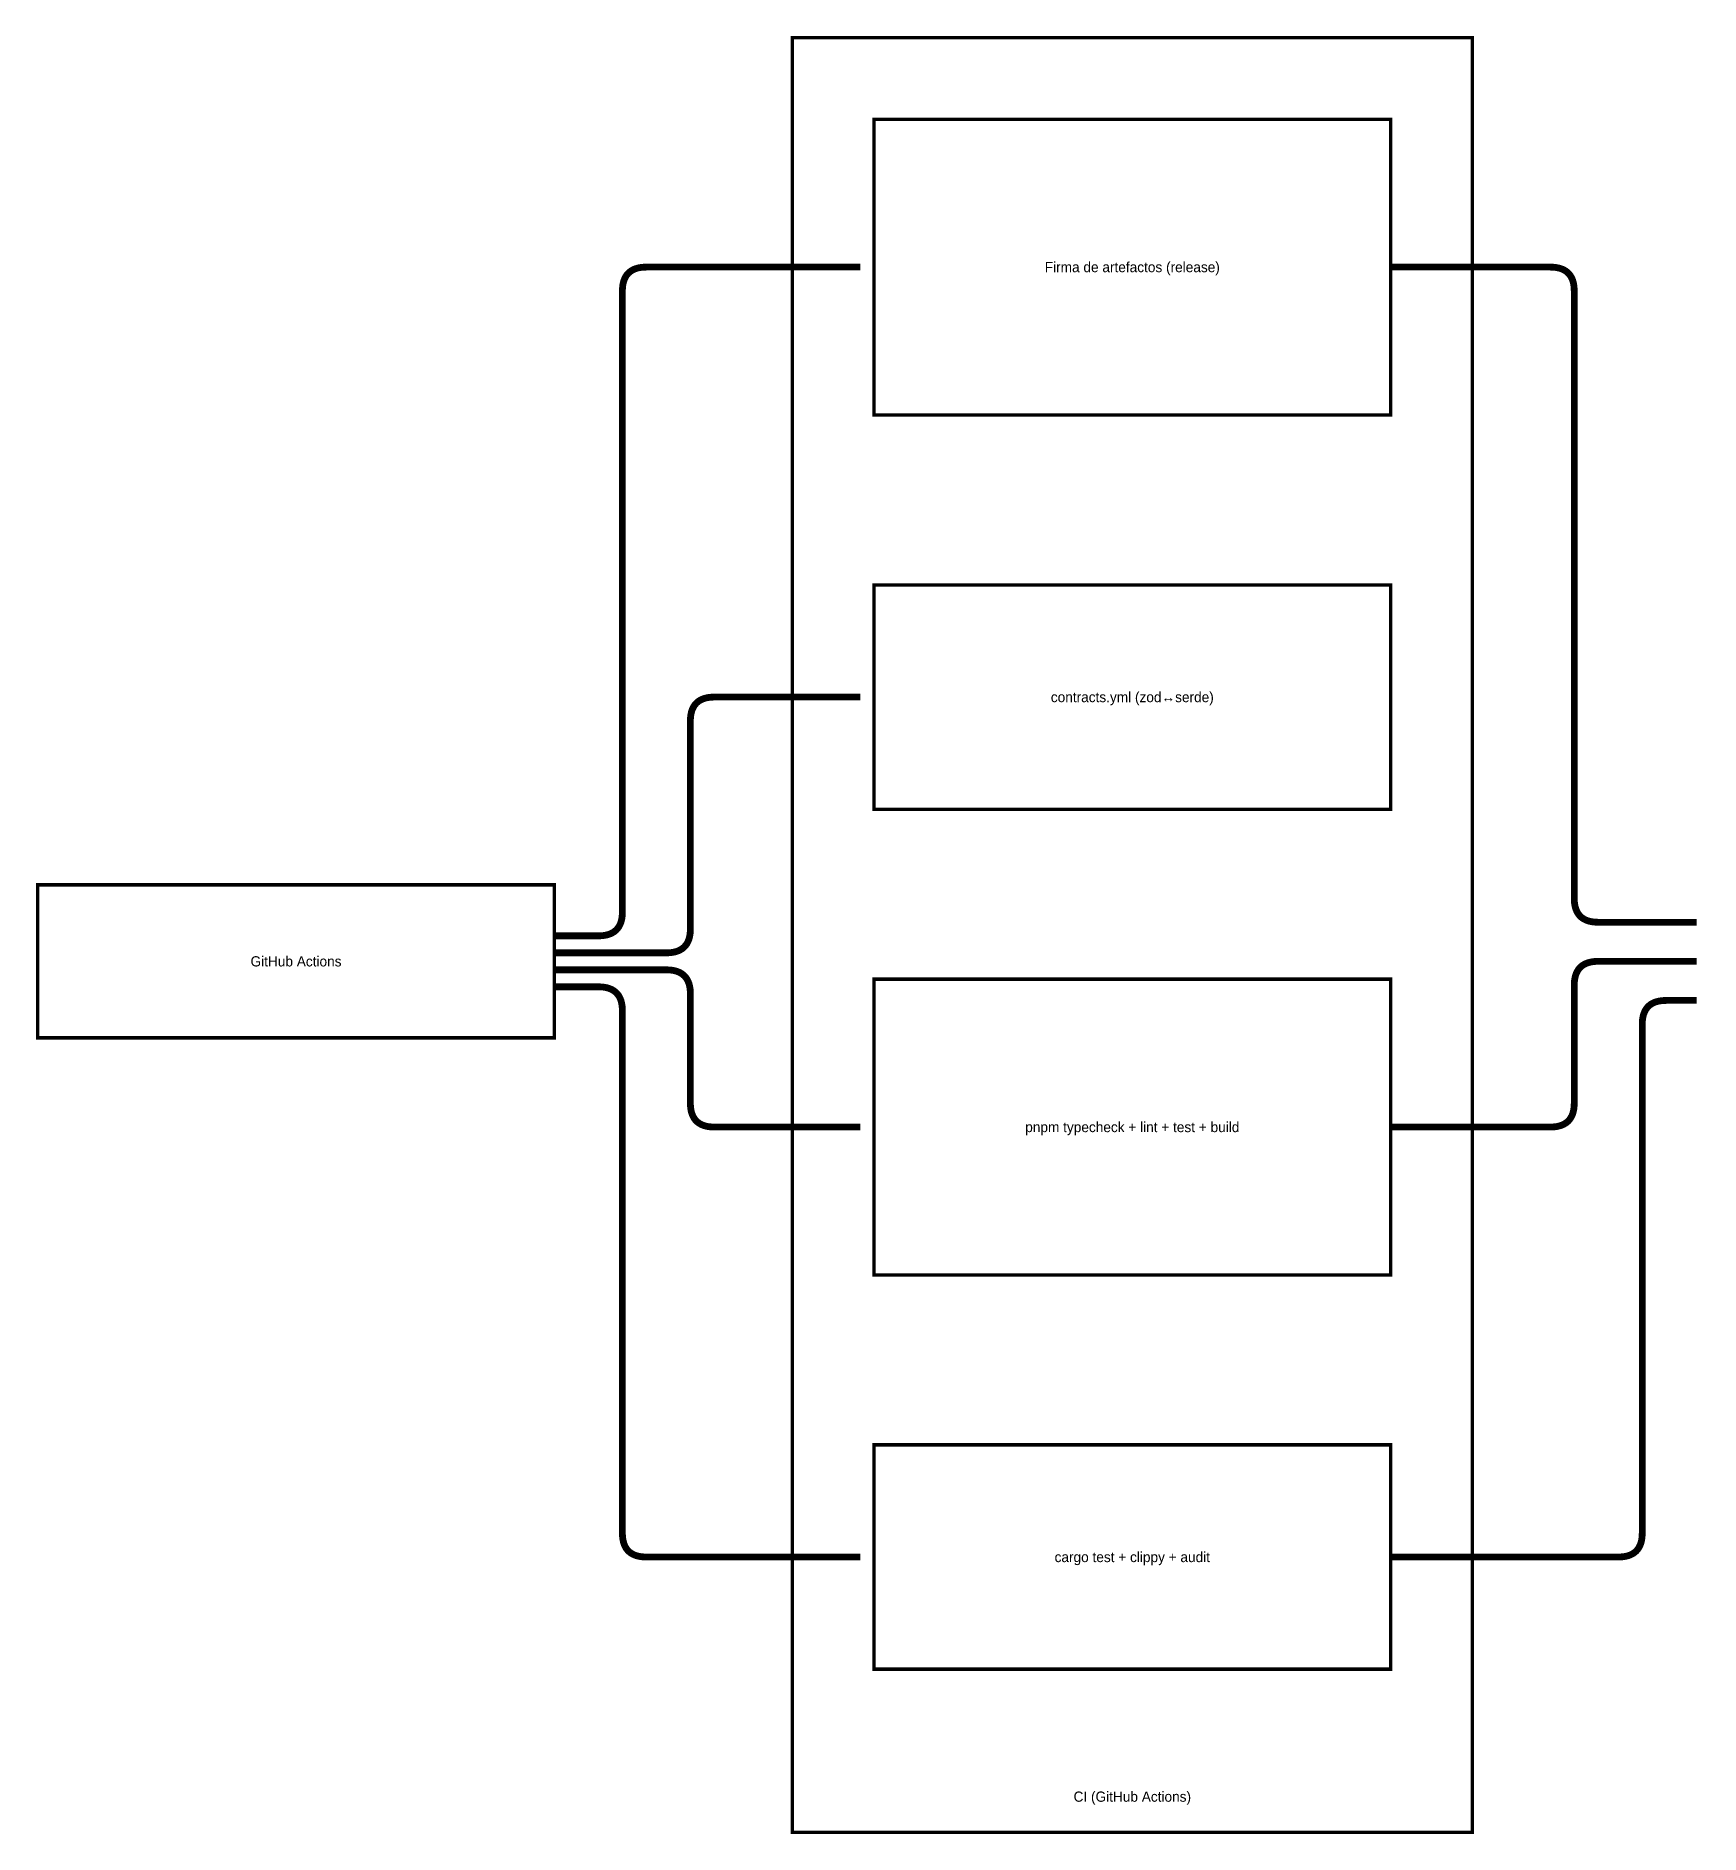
# Model space of a CAD drawing. Header units: metres. Extents: x 12 to 2142, y 12 to 540.
# Drawn here: x 310 to 800, y 12 to 540 of the extents above; entities that cross this region are included whole.
import ezdxf
from ezdxf.enums import TextEntityAlignment as Align

# ---------------------------------------------------------------- set-up
doc = ezdxf.new("R2010")
doc.units = ezdxf.units.M
doc.layers.add('GEOMETRY', color=7, linetype='Continuous')
doc.layers.add('TEXT', color=3, linetype='Continuous')

msp = doc.modelspace()

# ---------------------------------------------------------------- texts
at = {"layer": 'TEXT', "true_color": 0x000000}
for s, p in [('Firma de artefactos (release)', (632.5, 472.5)), ('contracts.yml (zod↔serde)', (632.5, 346)), ('GitHub Actions', (386.5, 268.25)), ('pnpm typecheck + lint + test + build', (632.5, 219.5)), ('cargo test + clippy + audit', (632.5, 93)), ('CI (GitHub Actions)', (632.5, 22.5))]:
    msp.add_text(s, height=3, dxfattribs=at).set_placement(p, align=Align.MIDDLE_CENTER)

# ---------------------------------------------------------------- linework, layer by layer
at = {"layer": 'GEOMETRY', "true_color": 0x28253d, "const_width": 1}
for points in [[(532.5, 12), (732.5, 12), (732.5, 540), (532.5, 540), (532.5, 12)], [(556.5, 429), (708.5, 429), (708.5, 516), (556.5, 516), (556.5, 429)], [(572.5, 441), (572.5, 441), (572.5, 441), (572.5, 441), (572.5, 441)], [(556.5, 313), (708.5, 313), (708.5, 379), (556.5, 379), (556.5, 313)], [(572.5, 325), (572.5, 325), (572.5, 325), (572.5, 325), (572.5, 325)], [(310.5, 245.75), (462.5, 245.75), (462.5, 290.75), (310.5, 290.75), (310.5, 245.75)], [(556.5, 176), (708.5, 176), (708.5, 263), (556.5, 263), (556.5, 176)], [(326.5, 257.75), (326.5, 257.75), (326.5, 257.75), (326.5, 257.75), (326.5, 257.75)], [(572.5, 188), (572.5, 188), (572.5, 188), (572.5, 188), (572.5, 188)], [(556.5, 60), (708.5, 60), (708.5, 126), (556.5, 126), (556.5, 60)], [(572.5, 72), (572.5, 72), (572.5, 72), (572.5, 72), (572.5, 72)]]:
    msp.add_lwpolyline(points, dxfattribs=at)
at = {"layer": 'GEOMETRY', "true_color": 0x000000, "const_width": 2}
for points in [[(462.5, 275.75), (468.96, 275.75), (475.43, 275.75), (476.12, 275.77), (476.77, 275.82), (477.39, 275.91), (477.97, 276.03), (478.52, 276.19), (479.04, 276.39), (479.51, 276.62), (479.95, 276.88), (480.36, 277.18), (480.73, 277.52), (481.07, 277.89), (481.37, 278.3), (481.63, 278.74), (481.86, 279.21), (482.06, 279.73), (482.22, 280.28), (482.34, 280.86), (482.43, 281.48), (482.48, 282.13), (482.5, 282.82), (482.5, 374.12), (482.5, 465.43), (482.52, 466.12), (482.57, 466.77), (482.66, 467.39), (482.78, 467.97), (482.94, 468.52), (483.14, 469.04), (483.37, 469.51), (483.63, 469.95), (483.93, 470.36), (484.27, 470.73), (484.64, 471.07), (485.05, 471.37), (485.49, 471.63), (485.96, 471.86), (486.48, 472.06), (487.03, 472.22), (487.61, 472.34), (488.23, 472.43), (488.88, 472.48), (489.57, 472.5), (506.04, 472.5), (522.5, 472.5), (537.5, 472.5), (552.5, 472.5)], [(708.5, 472.5), (725.5, 472.5), (742.5, 472.5), (748.96, 472.5), (755.43, 472.5), (756.12, 472.48), (756.77, 472.43), (757.39, 472.34), (757.97, 472.22), (758.52, 472.06), (759.04, 471.86), (759.51, 471.63), (759.95, 471.37), (760.36, 471.07), (760.73, 470.73), (761.07, 470.36), (761.37, 469.95), (761.63, 469.51), (761.86, 469.04), (762.06, 468.52), (762.22, 467.97), (762.34, 467.39), (762.43, 466.77), (762.48, 466.12), (762.5, 465.43), (762.5, 376.12), (762.5, 286.82), (762.52, 286.13), (762.57, 285.48), (762.66, 284.86), (762.78, 284.28), (762.94, 283.73), (763.14, 283.21), (763.37, 282.74), (763.63, 282.3), (763.93, 281.89), (764.27, 281.52), (764.64, 281.18), (765.05, 280.88), (765.49, 280.62), (765.96, 280.39), (766.48, 280.19), (767.03, 280.03), (767.61, 279.91), (768.23, 279.82), (768.88, 279.77), (769.57, 279.75), (784.04, 279.75), (798.5, 279.75)], [(462.5, 270.75), (478.96, 270.75), (495.43, 270.75), (496.12, 270.77), (496.77, 270.82), (497.39, 270.91), (497.97, 271.03), (498.52, 271.19), (499.04, 271.39), (499.51, 271.62), (499.95, 271.88), (500.36, 272.18), (500.73, 272.52), (501.07, 272.89), (501.37, 273.3), (501.63, 273.74), (501.86, 274.21), (502.06, 274.73), (502.22, 275.28), (502.34, 275.86), (502.43, 276.48), (502.48, 277.13), (502.5, 277.82), (502.5, 308.38), (502.5, 338.93), (502.52, 339.62), (502.57, 340.27), (502.66, 340.89), (502.78, 341.47), (502.94, 342.02), (503.14, 342.54), (503.37, 343.01), (503.63, 343.45), (503.93, 343.86), (504.27, 344.23), (504.64, 344.57), (505.05, 344.87), (505.49, 345.13), (505.96, 345.36), (506.48, 345.56), (507.03, 345.72), (507.61, 345.84), (508.23, 345.93), (508.88, 345.98), (509.57, 346), (516.04, 346), (522.5, 346), (537.5, 346), (552.5, 346)], [(462.5, 265.75), (478.96, 265.75), (495.43, 265.75), (496.12, 265.73), (496.77, 265.68), (497.39, 265.59), (497.97, 265.47), (498.52, 265.31), (499.04, 265.11), (499.51, 264.88), (499.95, 264.62), (500.36, 264.32), (500.73, 263.98), (501.07, 263.61), (501.37, 263.2), (501.63, 262.76), (501.86, 262.29), (502.06, 261.77), (502.22, 261.22), (502.34, 260.64), (502.43, 260.02), (502.48, 259.37), (502.5, 258.68), (502.5, 242.62), (502.5, 226.57), (502.52, 225.88), (502.57, 225.23), (502.66, 224.61), (502.78, 224.03), (502.94, 223.48), (503.14, 222.96), (503.37, 222.49), (503.63, 222.05), (503.93, 221.64), (504.27, 221.27), (504.64, 220.93), (505.05, 220.63), (505.49, 220.37), (505.96, 220.14), (506.48, 219.94), (507.03, 219.78), (507.61, 219.66), (508.23, 219.57), (508.88, 219.52), (509.57, 219.5), (516.04, 219.5), (522.5, 219.5), (537.5, 219.5), (552.5, 219.5)], [(708.5, 219.5), (725.5, 219.5), (742.5, 219.5), (748.96, 219.5), (755.43, 219.5), (756.12, 219.52), (756.77, 219.57), (757.39, 219.66), (757.97, 219.78), (758.52, 219.94), (759.04, 220.14), (759.51, 220.37), (759.95, 220.63), (760.36, 220.93), (760.73, 221.27), (761.07, 221.64), (761.37, 222.05), (761.63, 222.49), (761.86, 222.96), (762.06, 223.48), (762.22, 224.03), (762.34, 224.61), (762.43, 225.23), (762.48, 225.88), (762.5, 226.57), (762.5, 243.88), (762.5, 261.18), (762.52, 261.87), (762.57, 262.52), (762.66, 263.14), (762.78, 263.72), (762.94, 264.27), (763.14, 264.79), (763.37, 265.26), (763.63, 265.7), (763.93, 266.11), (764.27, 266.48), (764.64, 266.82), (765.05, 267.12), (765.49, 267.38), (765.96, 267.61), (766.48, 267.81), (767.03, 267.97), (767.61, 268.09), (768.23, 268.18), (768.88, 268.23), (769.57, 268.25), (784.04, 268.25), (798.5, 268.25)], [(462.5, 260.75), (468.96, 260.75), (475.43, 260.75), (476.12, 260.73), (476.77, 260.68), (477.39, 260.59), (477.97, 260.47), (478.52, 260.31), (479.04, 260.11), (479.51, 259.88), (479.95, 259.62), (480.36, 259.32), (480.73, 258.98), (481.07, 258.61), (481.37, 258.2), (481.63, 257.76), (481.86, 257.29), (482.06, 256.77), (482.22, 256.22), (482.34, 255.64), (482.43, 255.02), (482.48, 254.37), (482.5, 253.68), (482.5, 176.88), (482.5, 100.07), (482.52, 99.38), (482.57, 98.73), (482.66, 98.11), (482.78, 97.53), (482.94, 96.98), (483.14, 96.46), (483.37, 95.99), (483.63, 95.55), (483.93, 95.14), (484.27, 94.77), (484.64, 94.43), (485.05, 94.13), (485.49, 93.87), (485.96, 93.64), (486.48, 93.44), (487.03, 93.28), (487.61, 93.16), (488.23, 93.07), (488.88, 93.02), (489.57, 93), (506.04, 93), (522.5, 93), (537.5, 93), (552.5, 93)], [(708.5, 93), (725.5, 93), (742.5, 93), (758.96, 93), (775.43, 93), (776.12, 93.02), (776.77, 93.07), (777.39, 93.16), (777.97, 93.28), (778.52, 93.44), (779.04, 93.64), (779.51, 93.87), (779.95, 94.13), (780.36, 94.43), (780.73, 94.77), (781.07, 95.14), (781.37, 95.55), (781.63, 95.99), (781.86, 96.46), (782.06, 96.98), (782.22, 97.53), (782.34, 98.11), (782.43, 98.73), (782.48, 99.38), (782.5, 100.07), (782.5, 174.88), (782.5, 249.68), (782.52, 250.37), (782.57, 251.02), (782.66, 251.64), (782.78, 252.22), (782.94, 252.77), (783.14, 253.29), (783.37, 253.76), (783.63, 254.2), (783.93, 254.61), (784.27, 254.98), (784.64, 255.32), (785.05, 255.62), (785.49, 255.88), (785.96, 256.11), (786.48, 256.31), (787.03, 256.47), (787.61, 256.59), (788.23, 256.68), (788.88, 256.73), (789.57, 256.75), (794.04, 256.75), (798.5, 256.75)]]:
    msp.add_lwpolyline(points, dxfattribs=at)

msp.set_redraw_order([(e.dxf.handle, doc.entitydb.next_handle()) for e in msp.query("TEXT MTEXT ATTDEF DIMENSION ARC_DIMENSION")])  # texts and dimensions are drawn at this point

doc.saveas('drawing.dxf')
